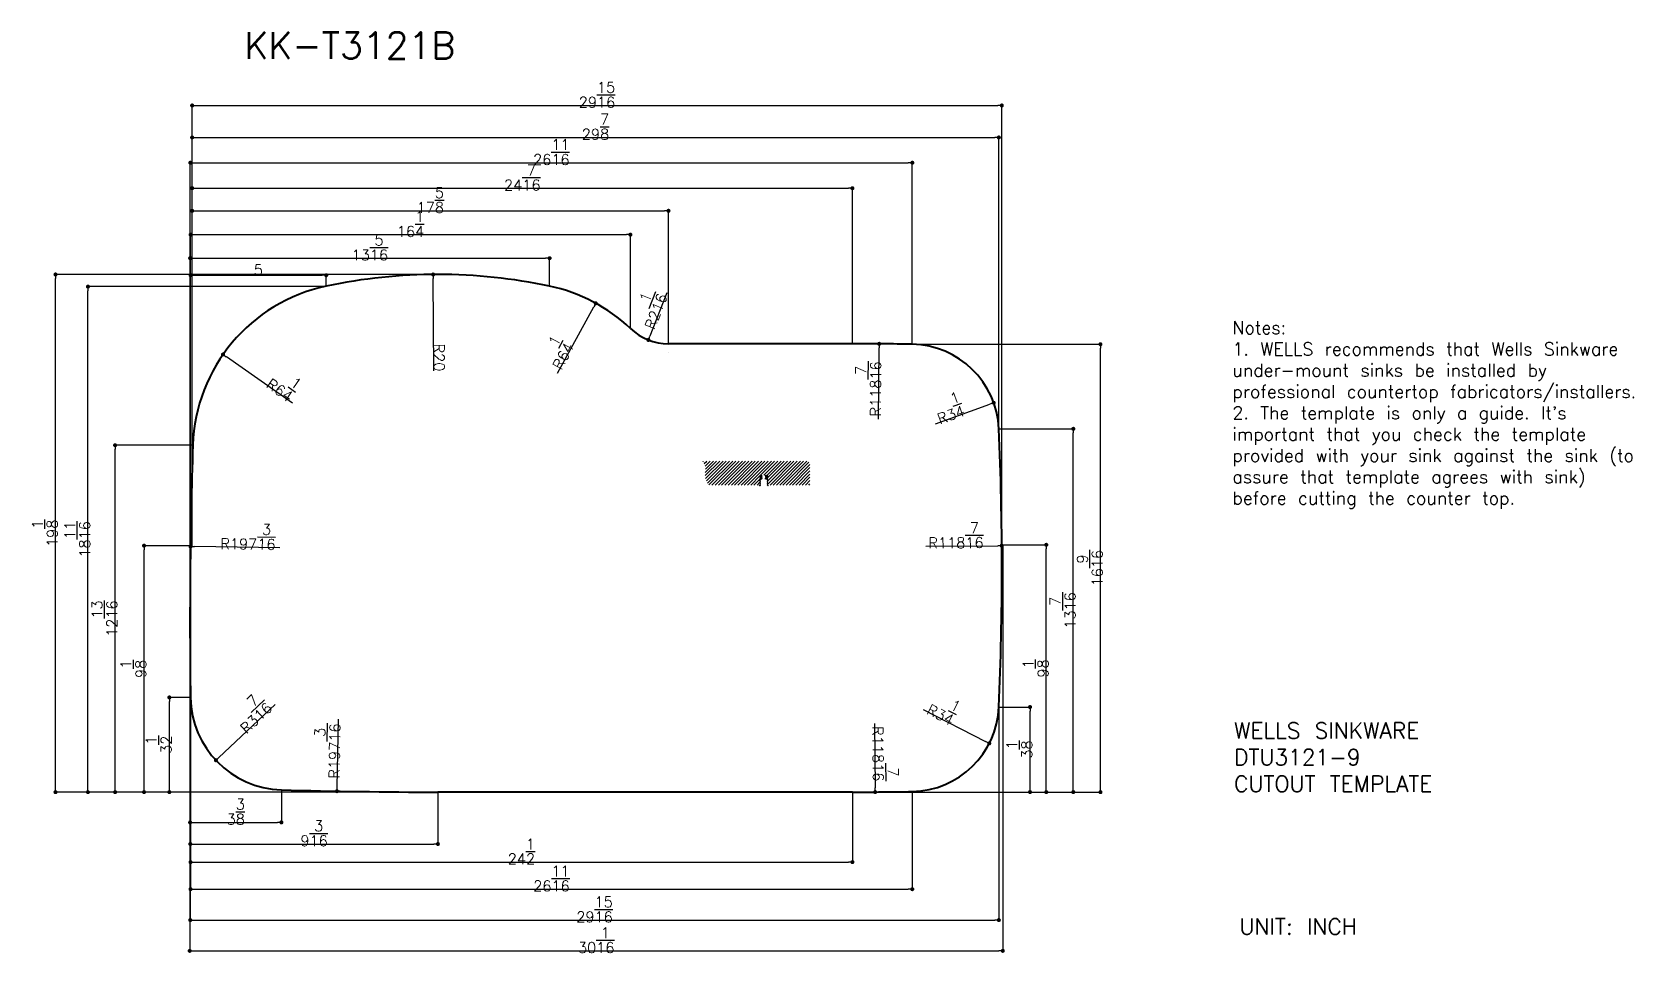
# Model space of a CAD drawing. Header units: millimetres. Extents: x -1427 to 5826, y -2116 to 5479.
# Drawn here: x 669 to 2174, y 320 to 1184 of the extents above; entities that cross this region are included whole.
import ezdxf

# ---------------------------------------------------------------- set-up
doc = ezdxf.new("R2010")
doc.units = ezdxf.units.MM
doc.linetypes.add('DASHED2', pattern=[9.525, 6.35, -3.175])
doc.layers.add('DESHED', color=190, linetype='DASHED2')
doc.layers.add('DRAW', color=5, linetype='DASHED2')
doc.styles.get("Standard").update_dxf_attribs({"font": 'txt', "bigfont": 'gbcbig.shx'})
doc.dimstyles.new('ISO-25', dxfattribs={"dimtxt": 10, "dimasz": 3.8, "dimexe": 0, "dimexo": 0, "dimgap": 0, "dimtad": 1, "dimdec": 4, "dimlfac": 0.03937, "dimzin": 1, "dimlunit": 5, "dimtxsty": 'Standard', "dimblk": 'DOT', "dimcen": 2.5, "dimclrd": 3, "dimclre": 3, "dimclrt": 2, "dimadec": 0, "dimazin": 0, "dimtfac": 1, "dimtdec": 4, "dimtmove": 0, "dimatfit": 3, "dimfxl": 1, "dimfrac": 1, "dimarcsym": 0})

msp = doc.modelspace()

# ---------------------------------------------------------------- texts
at = {"insert": (868.63428, 1184.10365), "char_height": 25, "width": 266.2624765, "attachment_point": 1}
msp.add_mtext('KK-T3121B', dxfattribs=at)
at = {"color": 0, "insert": (1797.21852, 912.58809), "char_height": 6, "width": 420.9917951, "attachment_point": 1}
msp.add_mtext("{\\H2x;\\C4;Notes: \\P1. WELLS recommends that Wells Sinkware under-mount sinks be installed by professional countertop fabricators/installers. \\P2. The template is only a guide. It's important that you check the template provided with your sink against the sink (to assure that template agrees with sink) before cutting the counter top.}", dxfattribs=at)
at = {"color": 102, "char_height": 15, "attachment_point": 1}
for s, insert, width in [('{\\C3;WELLS SINKWARE\\PDTU3121-9\\PCUTOUT TEMPLATE}', (1798.73283, 535.80642), 366.5499471), ('{\\C3;UNIT: }INCH', (1803.75376, 351.75515), 174.7777778)]:
    msp.add_mtext(s, dxfattribs=dict(at, insert=insert, width=width))

# ---------------------------------------------------------------- blocks, each defined once
blk = doc.blocks.new('_Dot')
at = {"color": 0, "linetype": 'ByBlock', "lineweight": -2}
blk.add_line((-0.5, 0), (-1, 0), dxfattribs=at)
at = {"color": 0, "linetype": 'ByBlock', "const_width": 0.5}
blk.add_lwpolyline([(-0.25, 0, 1), (0.25, 0, 1)], format="xyb", close=True, dxfattribs=at)
blk = doc.blocks.new('*D13')
at = {"color": 3, "lineweight": -2}
blk.add_line((914.1, 835.8), (851.9, 879.2), dxfattribs=at)
at = {"layer": 'DEFPOINTS', "color": 0}
for p in [(848.7, 881.4), (978.3, 791)]:
    blk.add_point(p, dxfattribs=at)
at = {"color": 3, "lineweight": -2, "xscale": 3.799999999999999, "yscale": 3.799999999999999, "zscale": 3.799999999999999, "rotation": 145.098583706628}
blk.add_blockref('_Dot', (848.7, 881.4), dxfattribs=at)
at = {"color": 2, "insert": (906.1, 853.6), "char_height": 10, "attachment_point": 5, "rotation": 325.0986}
blk.add_mtext('R6\\S1/4;', dxfattribs=at)
blk = doc.blocks.new('*D15')
at = {"color": 3, "lineweight": -2}
blk.add_line((1046.9, 866), (1046.1, 952.7), dxfattribs=at)
at = {"layer": 'DEFPOINTS', "color": 0}
for p in [(1046.1, 956.5), (1050.6, 448.5)]:
    blk.add_point(p, dxfattribs=at)
at = {"color": 3, "lineweight": -2, "xscale": 3.799999999999999, "yscale": 3.799999999999999, "zscale": 3.799999999999999, "rotation": 90.51493597169232}
blk.add_blockref('_Dot', (1046.1, 956.5), dxfattribs=at)
at = {"color": 2, "insert": (1051.8, 878.6), "char_height": 10, "attachment_point": 5, "rotation": 270.5149}
blk.add_mtext('R20', dxfattribs=at)
blk = doc.blocks.new('*D16')
at = {"color": 3, "lineweight": -2}
blk.add_line((1163, 863.9), (1197.1, 926.2), dxfattribs=at)
at = {"layer": 'DEFPOINTS', "color": 0}
for p in [(1198.9, 929.5), (1123, 791)]:
    blk.add_point(p, dxfattribs=at)
at = {"color": 3, "lineweight": -2, "xscale": 3.799999999999999, "yscale": 3.799999999999999, "zscale": 3.799999999999999, "rotation": 61.25863799452788}
blk.add_blockref('_Dot', (1198.9, 929.5), dxfattribs=at)
at = {"color": 2, "insert": (1162.2, 883.3), "char_height": 10, "attachment_point": 5, "rotation": 61.2586}
blk.add_mtext('R6\\S1/4;', dxfattribs=at)
blk = doc.blocks.new('*D17')
at = {"color": 3, "lineweight": -2}
blk.add_line((1265.7, 939.4), (1249.8, 898.6), dxfattribs=at)
at = {"layer": 'DEFPOINTS', "color": 0}
for p in [(1267.3, 943.5), (1248.4, 895.1)]:
    blk.add_point(p, dxfattribs=at)
at = {"color": 3, "lineweight": -2, "xscale": 3.799999999999999, "yscale": 3.799999999999999, "zscale": 3.799999999999999, "rotation": 248.7441340223051}
blk.add_blockref('_Dot', (1248.4, 895.1), dxfattribs=at)
at = {"color": 2, "insert": (1249.1, 924.4), "char_height": 10, "attachment_point": 5, "rotation": 68.7441}
blk.add_mtext('R2\\S1/16;', dxfattribs=at)
blk = doc.blocks.new('*D19')
at = {"color": 3, "lineweight": -2}
blk.add_line((1518.1, 816.4), (1569.4, 834.8), dxfattribs=at)
at = {"layer": 'DEFPOINTS', "color": 0}
for p in [(1572.9, 836), (1494.8, 808)]:
    blk.add_point(p, dxfattribs=at)
at = {"color": 3, "lineweight": -2, "xscale": 3.799999999999999, "yscale": 3.799999999999999, "zscale": 3.799999999999999, "rotation": 19.72828709437018}
blk.add_blockref('_Dot', (1572.9, 836), dxfattribs=at)
at = {"color": 2, "insert": (1530.5, 831.4), "char_height": 10, "attachment_point": 5, "rotation": 19.7283}
blk.add_mtext('R3\\S1/4;', dxfattribs=at)
blk = doc.blocks.new('*D21')
at = {"color": 3, "lineweight": -2}
blk.add_line((1506.7, 548), (1565.3, 518), dxfattribs=at)
at = {"layer": 'DEFPOINTS', "color": 0}
for p in [(1494.8, 554), (1568.7, 516.2)]:
    blk.add_point(p, dxfattribs=at)
at = {"color": 3, "lineweight": -2, "xscale": 3.799999999999999, "yscale": 3.799999999999999, "zscale": 3.799999999999999, "rotation": 332.9043373053141}
blk.add_blockref('_Dot', (1568.7, 516.2), dxfattribs=at)
at = {"color": 2, "insert": (1526.1, 549.3), "char_height": 10, "attachment_point": 5, "rotation": 332.9043}
blk.add_mtext('R3\\S1/4;', dxfattribs=at)
blk = doc.blocks.new('*D23')
at = {"color": 3, "lineweight": -2}
blk.add_line((897.7, 552.7), (844.7, 503.1), dxfattribs=at)
at = {"layer": 'DEFPOINTS', "color": 0}
for p in [(906.2, 560.7), (842, 500.5)]:
    blk.add_point(p, dxfattribs=at)
at = {"color": 3, "lineweight": -2, "xscale": 3.799999999999999, "yscale": 3.799999999999999, "zscale": 3.799999999999999, "rotation": 223.1550336478814}
blk.add_blockref('_Dot', (842, 500.5), dxfattribs=at)
at = {"color": 2, "insert": (875.1, 545.2), "char_height": 10, "attachment_point": 5, "rotation": 43.155}
blk.add_mtext('R3\\S7/16;', dxfattribs=at)
blk = doc.blocks.new('*D25')
at = {"color": 3, "lineweight": -2}
for p, q in [((818.2, 701.5), (818.2, 955.8)), ((822, 955.8), (941.9, 955.8)), ((945.7, 945.6), (945.7, 955.8))]:
    blk.add_line(p, q, dxfattribs=at)
at = {"layer": 'DEFPOINTS', "color": 0}
for p in [(945.7, 955.8), (945.7, 945.6), (818.2, 701.5)]:
    blk.add_point(p, dxfattribs=at)
at = {"color": 3, "lineweight": -2, "xscale": 3.799999999999999, "yscale": 3.799999999999999, "zscale": 3.799999999999999, "rotation": 180}
blk.add_blockref('_Dot', (818.2, 955.8), dxfattribs=at)
at = {"color": 3, "lineweight": -2, "xscale": 3.799999999999999, "yscale": 3.799999999999999, "zscale": 3.799999999999999}
blk.add_blockref('_Dot', (945.7, 955.8), dxfattribs=at)
at = {"color": 2, "insert": (881.9, 960.8), "char_height": 10, "attachment_point": 5}
blk.add_mtext('5', dxfattribs=at)
blk = doc.blocks.new('*D26')
at = {"color": 3, "lineweight": -2}
for p, q in [((817.8, 701.2), (817.8, 971.8)), ((821.6, 971.8), (1151.8, 971.8)), ((1155.6, 945.6), (1155.6, 971.8))]:
    blk.add_line(p, q, dxfattribs=at)
at = {"layer": 'DEFPOINTS', "color": 0}
for p in [(1155.6, 971.8), (1155.6, 945.6), (817.8, 701.2)]:
    blk.add_point(p, dxfattribs=at)
at = {"color": 3, "lineweight": -2, "xscale": 3.799999999999999, "yscale": 3.799999999999999, "zscale": 3.799999999999999, "rotation": 180}
blk.add_blockref('_Dot', (817.8, 971.8), dxfattribs=at)
at = {"color": 3, "lineweight": -2, "xscale": 3.799999999999999, "yscale": 3.799999999999999, "zscale": 3.799999999999999}
blk.add_blockref('_Dot', (1155.6, 971.8), dxfattribs=at)
at = {"color": 2, "insert": (986.7, 981.8), "char_height": 10, "attachment_point": 5}
blk.add_mtext('13\\S5/16;', dxfattribs=at)
blk = doc.blocks.new('*D27')
at = {"color": 3, "lineweight": -2}
for p, q in [((818.2, 701.5), (818.2, 993.9)), ((822, 993.9), (1227.7, 993.9)), ((1231.5, 905.8), (1231.5, 993.9))]:
    blk.add_line(p, q, dxfattribs=at)
at = {"layer": 'DEFPOINTS', "color": 0}
for p in [(1231.5, 993.9), (1231.5, 905.8), (818.2, 701.5)]:
    blk.add_point(p, dxfattribs=at)
at = {"color": 3, "lineweight": -2, "xscale": 3.799999999999999, "yscale": 3.799999999999999, "zscale": 3.799999999999999, "rotation": 180}
blk.add_blockref('_Dot', (818.2, 993.9), dxfattribs=at)
at = {"color": 3, "lineweight": -2, "xscale": 3.799999999999999, "yscale": 3.799999999999999, "zscale": 3.799999999999999}
blk.add_blockref('_Dot', (1231.5, 993.9), dxfattribs=at)
at = {"color": 2, "insert": (1024.9, 1003.9), "char_height": 10, "attachment_point": 5}
blk.add_mtext('16\\S1/4;', dxfattribs=at)
blk = doc.blocks.new('*D28')
at = {"color": 3, "lineweight": -2}
for p, q in [((819.7, 701.1), (819.7, 1016.3)), ((823.5, 1016.3), (1263.5, 1016.3)), ((1267.3, 891.5), (1267.3, 1016.3))]:
    blk.add_line(p, q, dxfattribs=at)
at = {"layer": 'DEFPOINTS', "color": 0}
for p in [(1267.3, 1016.3), (1267.3, 891.5), (819.7, 701.1)]:
    blk.add_point(p, dxfattribs=at)
at = {"color": 3, "lineweight": -2, "xscale": 3.799999999999999, "yscale": 3.799999999999999, "zscale": 3.799999999999999, "rotation": 180}
blk.add_blockref('_Dot', (819.7, 1016.3), dxfattribs=at)
at = {"color": 3, "lineweight": -2, "xscale": 3.799999999999999, "yscale": 3.799999999999999, "zscale": 3.799999999999999}
blk.add_blockref('_Dot', (1267.3, 1016.3), dxfattribs=at)
at = {"color": 2, "insert": (1043.5, 1026.3), "char_height": 10, "attachment_point": 5}
blk.add_mtext('17\\S5/8;', dxfattribs=at)
blk = doc.blocks.new('*D29')
at = {"color": 3, "lineweight": -2}
for p, q in [((819.7, 701.1), (819.7, 1037.5)), ((823.5, 1037.5), (1436.3, 1037.5)), ((1440.1, 891.5), (1440.1, 1037.5))]:
    blk.add_line(p, q, dxfattribs=at)
at = {"layer": 'DEFPOINTS', "color": 0}
for p in [(1440.1, 1037.5), (1440.1, 891.5), (819.7, 701.1)]:
    blk.add_point(p, dxfattribs=at)
at = {"color": 3, "lineweight": -2, "xscale": 3.799999999999999, "yscale": 3.799999999999999, "zscale": 3.799999999999999, "rotation": 180}
blk.add_blockref('_Dot', (819.7, 1037.5), dxfattribs=at)
at = {"color": 3, "lineweight": -2, "xscale": 3.799999999999999, "yscale": 3.799999999999999, "zscale": 3.799999999999999}
blk.add_blockref('_Dot', (1440.1, 1037.5), dxfattribs=at)
at = {"color": 2, "insert": (1129.9, 1047.5), "char_height": 10, "attachment_point": 5}
blk.add_mtext('24\\S7/16;', dxfattribs=at)
blk = doc.blocks.new('*D30')
at = {"color": 3, "lineweight": -2}
for p, q in [((818, 701.5), (818, 1061.4)), ((821.8, 1061.4), (1492.6, 1061.4)), ((1496.4, 891), (1496.4, 1061.4))]:
    blk.add_line(p, q, dxfattribs=at)
at = {"layer": 'DEFPOINTS', "color": 0}
for p in [(1496.4, 1061.4), (1496.4, 891), (818, 701.5)]:
    blk.add_point(p, dxfattribs=at)
at = {"color": 3, "lineweight": -2, "xscale": 3.799999999999999, "yscale": 3.799999999999999, "zscale": 3.799999999999999, "rotation": 180}
blk.add_blockref('_Dot', (818, 1061.4), dxfattribs=at)
at = {"color": 3, "lineweight": -2, "xscale": 3.799999999999999, "yscale": 3.799999999999999, "zscale": 3.799999999999999}
blk.add_blockref('_Dot', (1496.4, 1061.4), dxfattribs=at)
at = {"color": 2, "insert": (1157.2, 1071.4), "char_height": 10, "attachment_point": 5}
blk.add_mtext('26\\S11/16;', dxfattribs=at)
blk = doc.blocks.new('*D31')
at = {"color": 3, "lineweight": -2}
for p, q in [((819.7, 701.5), (819.7, 1085.2)), ((823.5, 1085.2), (1573.9, 1085.2)), ((1577.7, 811.6), (1577.7, 1085.2))]:
    blk.add_line(p, q, dxfattribs=at)
at = {"layer": 'DEFPOINTS', "color": 0}
for p in [(1577.7, 1085.2), (1577.7, 811.6), (819.7, 701.5)]:
    blk.add_point(p, dxfattribs=at)
at = {"color": 3, "lineweight": -2, "xscale": 3.799999999999999, "yscale": 3.799999999999999, "zscale": 3.799999999999999, "rotation": 180}
blk.add_blockref('_Dot', (819.7, 1085.2), dxfattribs=at)
at = {"color": 3, "lineweight": -2, "xscale": 3.799999999999999, "yscale": 3.799999999999999, "zscale": 3.799999999999999}
blk.add_blockref('_Dot', (1577.7, 1085.2), dxfattribs=at)
at = {"color": 2, "insert": (1198.7, 1095.2), "char_height": 10, "attachment_point": 5}
blk.add_mtext('29\\S7/8;', dxfattribs=at)
blk = doc.blocks.new('*D32')
at = {"color": 3, "lineweight": -2}
for p, q in [((819.7, 701.5), (819.7, 1115.2)), ((823.5, 1115.2), (1576.7, 1115.2)), ((1580.5, 702.3), (1580.5, 1115.2))]:
    blk.add_line(p, q, dxfattribs=at)
at = {"layer": 'DEFPOINTS', "color": 0}
for p in [(1580.5, 1115.2), (819.7, 701.5), (1580.5, 702.3)]:
    blk.add_point(p, dxfattribs=at)
at = {"color": 3, "lineweight": -2, "xscale": 3.799999999999999, "yscale": 3.799999999999999, "zscale": 3.799999999999999, "rotation": 180}
blk.add_blockref('_Dot', (819.7, 1115.2), dxfattribs=at)
at = {"color": 3, "lineweight": -2, "xscale": 3.799999999999999, "yscale": 3.799999999999999, "zscale": 3.799999999999999}
blk.add_blockref('_Dot', (1580.5, 1115.2), dxfattribs=at)
at = {"color": 2, "insert": (1200.1, 1125.2), "char_height": 10, "attachment_point": 5}
blk.add_mtext('29\\S15/16;', dxfattribs=at)
blk = doc.blocks.new('*D33')
at = {"color": 3, "lineweight": -2}
for p, q in [((818.2, 559.4), (798.3, 559.4)), ((798.3, 474.3), (798.3, 555.6)), ((1050.6, 470.5), (798.3, 470.5))]:
    blk.add_line(p, q, dxfattribs=at)
at = {"layer": 'DEFPOINTS', "color": 0}
for p in [(798.3, 559.4), (818.2, 559.4), (1050.6, 470.5)]:
    blk.add_point(p, dxfattribs=at)
at = {"color": 3, "lineweight": -2, "xscale": 3.799999999999999, "yscale": 3.799999999999999, "zscale": 3.799999999999999}
for p, rotation in [((798.3, 559.4), 90), ((798.3, 470.5), 270)]:
    blk.add_blockref('_Dot', p, dxfattribs=dict(at, rotation=rotation))
at = {"color": 2, "insert": (788.3, 515), "char_height": 10, "attachment_point": 5, "rotation": 90}
blk.add_mtext('3\\S1/2;', dxfattribs=at)
blk = doc.blocks.new('*D34')
at = {"color": 3, "lineweight": -2}
for p, q in [((817.8, 701.9), (774.5, 701.9)), ((774.5, 474.3), (774.5, 698.1)), ((1050.6, 470.5), (774.5, 470.5))]:
    blk.add_line(p, q, dxfattribs=at)
at = {"layer": 'DEFPOINTS', "color": 0}
for p in [(774.5, 701.9), (817.8, 701.9), (1050.6, 470.5)]:
    blk.add_point(p, dxfattribs=at)
at = {"color": 3, "lineweight": -2, "xscale": 3.799999999999999, "yscale": 3.799999999999999, "zscale": 3.799999999999999}
for p, rotation in [((774.5, 701.9), 90), ((774.5, 470.5), 270)]:
    blk.add_blockref('_Dot', p, dxfattribs=dict(at, rotation=rotation))
at = {"color": 2, "insert": (764.5, 586.2), "char_height": 10, "attachment_point": 5, "rotation": 90}
blk.add_mtext('9\\S1/8;', dxfattribs=at)
blk = doc.blocks.new('*D35')
at = {"color": 3, "lineweight": -2}
for p, q in [((820.4, 796.2), (747.3, 796.2)), ((747.3, 474.3), (747.3, 792.4)), ((1050.6, 470.5), (747.3, 470.5))]:
    blk.add_line(p, q, dxfattribs=at)
at = {"layer": 'DEFPOINTS', "color": 0}
for p in [(747.3, 796.2), (820.4, 796.2), (1050.6, 470.5)]:
    blk.add_point(p, dxfattribs=at)
at = {"color": 3, "lineweight": -2, "xscale": 3.799999999999999, "yscale": 3.799999999999999, "zscale": 3.799999999999999}
for p, rotation in [((747.3, 796.2), 90), ((747.3, 470.5), 270)]:
    blk.add_blockref('_Dot', p, dxfattribs=dict(at, rotation=rotation))
at = {"color": 2, "insert": (737.3, 633.4), "char_height": 10, "attachment_point": 5, "rotation": 90}
blk.add_mtext('12\\S13/16;', dxfattribs=at)
blk = doc.blocks.new('*D36')
at = {"color": 3, "lineweight": -2}
for p, q in [((943.5, 945.1), (721.8, 945.1)), ((721.8, 474.3), (721.8, 941.3)), ((1050.6, 470.5), (721.8, 470.5))]:
    blk.add_line(p, q, dxfattribs=at)
at = {"layer": 'DEFPOINTS', "color": 0}
for p in [(721.8, 945.1), (943.5, 945.1), (1050.6, 470.5)]:
    blk.add_point(p, dxfattribs=at)
at = {"color": 3, "lineweight": -2, "xscale": 3.799999999999999, "yscale": 3.799999999999999, "zscale": 3.799999999999999}
for p, rotation in [((721.8, 945.1), 90), ((721.8, 470.5), 270)]:
    blk.add_blockref('_Dot', p, dxfattribs=dict(at, rotation=rotation))
at = {"color": 2, "insert": (711.8, 707.8), "char_height": 10, "attachment_point": 5, "rotation": 90}
blk.add_mtext('18\\S11/16;', dxfattribs=at)
blk = doc.blocks.new('*D37')
at = {"color": 3, "lineweight": -2}
for p, q in [((1045.2, 956.5), (691.3, 956.5)), ((691.3, 474.3), (691.3, 952.7)), ((1050.6, 470.5), (691.3, 470.5))]:
    blk.add_line(p, q, dxfattribs=at)
at = {"layer": 'DEFPOINTS', "color": 0}
for p in [(691.3, 956.5), (1045.2, 956.5), (1050.6, 470.5)]:
    blk.add_point(p, dxfattribs=at)
at = {"color": 3, "lineweight": -2, "xscale": 3.799999999999999, "yscale": 3.799999999999999, "zscale": 3.799999999999999}
for p, rotation in [((691.3, 956.5), 90), ((691.3, 470.5), 270)]:
    blk.add_blockref('_Dot', p, dxfattribs=dict(at, rotation=rotation))
at = {"color": 2, "insert": (681.3, 713.5), "char_height": 10, "attachment_point": 5, "rotation": 90}
blk.add_mtext('19\\S1/8;', dxfattribs=at)
blk = doc.blocks.new('*D38')
at = {"color": 3, "lineweight": -2}
for p, q in [((817.8, 701.9), (817.8, 442.1)), ((903.6, 472.7), (903.6, 442.1)), ((821.6, 442.1), (899.8, 442.1))]:
    blk.add_line(p, q, dxfattribs=at)
at = {"layer": 'DEFPOINTS', "color": 0}
for p in [(817.8, 701.9), (903.6, 472.7), (903.6, 442.1)]:
    blk.add_point(p, dxfattribs=at)
at = {"color": 3, "lineweight": -2, "xscale": 3.799999999999999, "yscale": 3.799999999999999, "zscale": 3.799999999999999, "rotation": 180}
blk.add_blockref('_Dot', (817.8, 442.1), dxfattribs=at)
at = {"color": 3, "lineweight": -2, "xscale": 3.799999999999999, "yscale": 3.799999999999999, "zscale": 3.799999999999999}
blk.add_blockref('_Dot', (903.6, 442.1), dxfattribs=at)
at = {"color": 2, "insert": (860.7, 452.1), "char_height": 10, "attachment_point": 5}
blk.add_mtext('3\\S3/8;', dxfattribs=at)
blk = doc.blocks.new('*D39')
at = {"color": 3, "lineweight": -2}
for p, q in [((817.9, 702), (817.9, 421.8)), ((1050.6, 470.5), (1050.6, 421.8)), ((821.7, 421.8), (1046.8, 421.8))]:
    blk.add_line(p, q, dxfattribs=at)
at = {"layer": 'DEFPOINTS', "color": 0}
for p in [(817.9, 702), (1050.6, 470.5), (1050.6, 421.8)]:
    blk.add_point(p, dxfattribs=at)
at = {"color": 3, "lineweight": -2, "xscale": 3.799999999999999, "yscale": 3.799999999999999, "zscale": 3.799999999999999, "rotation": 180}
blk.add_blockref('_Dot', (817.9, 421.8), dxfattribs=at)
at = {"color": 3, "lineweight": -2, "xscale": 3.799999999999999, "yscale": 3.799999999999999, "zscale": 3.799999999999999}
blk.add_blockref('_Dot', (1050.6, 421.8), dxfattribs=at)
at = {"color": 2, "insert": (934.3, 431.8), "char_height": 10, "attachment_point": 5}
blk.add_mtext('9\\S3/16;', dxfattribs=at)
blk = doc.blocks.new('*D40')
at = {"color": 3, "lineweight": -2}
for p, q in [((818.2, 702), (818.2, 404.8)), ((1440.1, 470.5), (1440.1, 404.8)), ((822, 404.8), (1436.3, 404.8))]:
    blk.add_line(p, q, dxfattribs=at)
at = {"layer": 'DEFPOINTS', "color": 0}
for p in [(818.2, 702), (1440.1, 470.5), (1440.1, 404.8)]:
    blk.add_point(p, dxfattribs=at)
at = {"color": 3, "lineweight": -2, "xscale": 3.799999999999999, "yscale": 3.799999999999999, "zscale": 3.799999999999999, "rotation": 180}
blk.add_blockref('_Dot', (818.2, 404.8), dxfattribs=at)
at = {"color": 3, "lineweight": -2, "xscale": 3.799999999999999, "yscale": 3.799999999999999, "zscale": 3.799999999999999}
blk.add_blockref('_Dot', (1440.1, 404.8), dxfattribs=at)
at = {"color": 2, "insert": (1129.1, 414.8), "char_height": 10, "attachment_point": 5}
blk.add_mtext('24\\S1/2;', dxfattribs=at)
blk = doc.blocks.new('*D41')
at = {"color": 3, "lineweight": -2}
for p, q in [((818.2, 700.3), (818.2, 379.4)), ((1496.4, 471.1), (1496.4, 379.4)), ((822, 379.4), (1492.6, 379.4))]:
    blk.add_line(p, q, dxfattribs=at)
at = {"layer": 'DEFPOINTS', "color": 0}
for p in [(818.2, 700.3), (1496.4, 471.1), (1496.4, 379.4)]:
    blk.add_point(p, dxfattribs=at)
at = {"color": 3, "lineweight": -2, "xscale": 3.799999999999999, "yscale": 3.799999999999999, "zscale": 3.799999999999999, "rotation": 180}
blk.add_blockref('_Dot', (818.2, 379.4), dxfattribs=at)
at = {"color": 3, "lineweight": -2, "xscale": 3.799999999999999, "yscale": 3.799999999999999, "zscale": 3.799999999999999}
blk.add_blockref('_Dot', (1496.4, 379.4), dxfattribs=at)
at = {"color": 2, "insert": (1157.3, 389.4), "char_height": 10, "attachment_point": 5}
blk.add_mtext('26\\S11/16;', dxfattribs=at)
blk = doc.blocks.new('*D43')
at = {"color": 3, "lineweight": -2}
for p, q in [((817.9, 702), (817.9, 350.4)), ((1577.7, 550.4), (1577.7, 350.4)), ((821.7, 350.4), (1573.9, 350.4))]:
    blk.add_line(p, q, dxfattribs=at)
at = {"layer": 'DEFPOINTS', "color": 0}
for p in [(817.9, 702), (1577.7, 550.4), (1577.7, 350.4)]:
    blk.add_point(p, dxfattribs=at)
at = {"color": 3, "lineweight": -2, "xscale": 3.799999999999999, "yscale": 3.799999999999999, "zscale": 3.799999999999999, "rotation": 180}
blk.add_blockref('_Dot', (817.9, 350.4), dxfattribs=at)
at = {"color": 3, "lineweight": -2, "xscale": 3.799999999999999, "yscale": 3.799999999999999, "zscale": 3.799999999999999}
blk.add_blockref('_Dot', (1577.7, 350.4), dxfattribs=at)
at = {"color": 2, "insert": (1197.8, 360.4), "char_height": 10, "attachment_point": 5}
blk.add_mtext('29\\S15/16;', dxfattribs=at)
blk = doc.blocks.new('*D44')
at = {"color": 3, "lineweight": -2}
for p, q in [((817.4, 701.5), (817.4, 321.5)), ((1581.4, 701.9), (1581.4, 321.5)), ((821.2, 321.5), (1577.6, 321.5))]:
    blk.add_line(p, q, dxfattribs=at)
at = {"layer": 'DEFPOINTS', "color": 0}
for p in [(817.4, 701.5), (1581.4, 701.9), (1581.4, 321.5)]:
    blk.add_point(p, dxfattribs=at)
at = {"color": 3, "lineweight": -2, "xscale": 3.799999999999999, "yscale": 3.799999999999999, "zscale": 3.799999999999999, "rotation": 180}
blk.add_blockref('_Dot', (817.4, 321.5), dxfattribs=at)
at = {"color": 3, "lineweight": -2, "xscale": 3.799999999999999, "yscale": 3.799999999999999, "zscale": 3.799999999999999}
blk.add_blockref('_Dot', (1581.4, 321.5), dxfattribs=at)
at = {"color": 2, "insert": (1199.4, 331.5), "char_height": 10, "attachment_point": 5}
blk.add_mtext('30\\S1/16;', dxfattribs=at)
blk = doc.blocks.new('*D45')
at = {"color": 3, "lineweight": -2}
for p, q in [((1577.7, 550.4), (1607, 550.4)), ((1607, 474.3), (1607, 546.6)), ((1440.1, 470.5), (1607, 470.5))]:
    blk.add_line(p, q, dxfattribs=at)
at = {"layer": 'DEFPOINTS', "color": 0}
for p in [(1577.7, 550.4), (1607, 550.4), (1440.1, 470.5)]:
    blk.add_point(p, dxfattribs=at)
at = {"color": 3, "lineweight": -2, "xscale": 3.799999999999999, "yscale": 3.799999999999999, "zscale": 3.799999999999999}
for p, rotation in [((1607, 550.4), 90), ((1607, 470.5), 270)]:
    blk.add_blockref('_Dot', p, dxfattribs=dict(at, rotation=rotation))
at = {"color": 2, "insert": (1597, 510.5), "char_height": 10, "attachment_point": 5, "rotation": 90}
blk.add_mtext('3\\S1/8;', dxfattribs=at)
blk = doc.blocks.new('*D46')
at = {"color": 3, "lineweight": -2}
for p, q in [((1581, 702.7), (1622.3, 702.7)), ((1622.3, 474.3), (1622.3, 698.9)), ((1440.1, 470.5), (1622.3, 470.5))]:
    blk.add_line(p, q, dxfattribs=at)
at = {"layer": 'DEFPOINTS', "color": 0}
for p in [(1581, 702.7), (1622.3, 702.7), (1440.1, 470.5)]:
    blk.add_point(p, dxfattribs=at)
at = {"color": 3, "lineweight": -2, "xscale": 3.799999999999999, "yscale": 3.799999999999999, "zscale": 3.799999999999999}
for p, rotation in [((1622.3, 702.7), 90), ((1622.3, 470.5), 270)]:
    blk.add_blockref('_Dot', p, dxfattribs=dict(at, rotation=rotation))
at = {"color": 2, "insert": (1612.3, 586.6), "char_height": 10, "attachment_point": 5, "rotation": 90}
blk.add_mtext('9\\S1/8;', dxfattribs=at)
blk = doc.blocks.new('*D47')
at = {"color": 3, "lineweight": -2}
for p, q in [((1577.7, 811.6), (1647.7, 811.6)), ((1647.7, 474.3), (1647.7, 807.8)), ((1440.1, 470.5), (1647.7, 470.5))]:
    blk.add_line(p, q, dxfattribs=at)
at = {"layer": 'DEFPOINTS', "color": 0}
for p in [(1577.7, 811.6), (1647.7, 811.6), (1440.1, 470.5)]:
    blk.add_point(p, dxfattribs=at)
at = {"color": 3, "lineweight": -2, "xscale": 3.799999999999999, "yscale": 3.799999999999999, "zscale": 3.799999999999999}
for p, rotation in [((1647.7, 811.6), 90), ((1647.7, 470.5), 270)]:
    blk.add_blockref('_Dot', p, dxfattribs=dict(at, rotation=rotation))
at = {"color": 2, "insert": (1637.7, 641.1), "char_height": 10, "attachment_point": 5, "rotation": 90}
blk.add_mtext('13\\S7/16;', dxfattribs=at)
blk = doc.blocks.new('*D48')
at = {"color": 3, "lineweight": -2}
for p, q in [((1496.4, 891), (1673.2, 891)), ((1673.2, 474.3), (1673.2, 887.2)), ((1440.1, 470.5), (1673.2, 470.5))]:
    blk.add_line(p, q, dxfattribs=at)
at = {"layer": 'DEFPOINTS', "color": 0}
for p in [(1496.4, 891), (1673.2, 891), (1440.1, 470.5)]:
    blk.add_point(p, dxfattribs=at)
at = {"color": 3, "lineweight": -2, "xscale": 3.799999999999999, "yscale": 3.799999999999999, "zscale": 3.799999999999999}
for p, rotation in [((1673.2, 891), 90), ((1673.2, 470.5), 270)]:
    blk.add_blockref('_Dot', p, dxfattribs=dict(at, rotation=rotation))
at = {"color": 2, "insert": (1663.2, 680.8), "char_height": 10, "attachment_point": 5, "rotation": 90}
blk.add_mtext('16\\S9/16;', dxfattribs=at)
blk = doc.blocks.new('*D14')
at = {"color": 3, "lineweight": -2}
blk.add_line((902.1, 700), (822, 701.1), dxfattribs=at)
at = {"layer": 'DEFPOINTS', "color": 0}
for p in [(818.2, 701.1), (5825.7, 630.5)]:
    blk.add_point(p, dxfattribs=at)
at = {"color": 3, "lineweight": -2, "xscale": 3.799999999999999, "yscale": 3.799999999999999, "zscale": 3.799999999999999, "rotation": 179.1923240685918}
blk.add_blockref('_Dot', (818.2, 701.1), dxfattribs=at)
at = {"color": 2, "insert": (872.2, 710.4), "char_height": 10, "attachment_point": 5, "rotation": 359.1923}
blk.add_mtext('R197\\S3/16;', dxfattribs=at)
blk = doc.blocks.new('*D18')
at = {"color": 3, "lineweight": -2}
blk.add_line((1464.7, 820.7), (1465.3, 887.6), dxfattribs=at)
at = {"layer": 'DEFPOINTS', "color": 0}
for p in [(1465.3, 891.4), (1440.1, -2116.5)]:
    blk.add_point(p, dxfattribs=at)
at = {"color": 3, "lineweight": -2, "xscale": 3.799999999999999, "yscale": 3.799999999999999, "zscale": 3.799999999999999, "rotation": 89.5202807121312}
blk.add_blockref('_Dot', (1465.3, 891.4), dxfattribs=at)
at = {"color": 2, "insert": (1454.9, 849.1), "char_height": 10, "attachment_point": 5, "rotation": 89.5203}
blk.add_mtext('R118\\S7/16;', dxfattribs=at)
blk = doc.blocks.new('*D20')
at = {"color": 3, "lineweight": -2}
blk.add_line((1509.2, 701.4), (1576.7, 701.9), dxfattribs=at)
at = {"layer": 'DEFPOINTS', "color": 0}
for p in [(1580.5, 701.9), (-1427.4, 681)]:
    blk.add_point(p, dxfattribs=at)
at = {"color": 3, "lineweight": -2, "xscale": 3.799999999999999, "yscale": 3.799999999999999, "zscale": 3.799999999999999, "rotation": 0.3975112834038398}
blk.add_blockref('_Dot', (1580.5, 701.9), dxfattribs=at)
at = {"color": 2, "insert": (1537.4, 711.6), "char_height": 10, "attachment_point": 5, "rotation": 0.3975}
blk.add_mtext('R118\\S7/16;', dxfattribs=at)
blk = doc.blocks.new('*D22')
at = {"color": 3, "lineweight": -2}
blk.add_line((1461, 534.9), (1461.5, 474.4), dxfattribs=at)
at = {"layer": 'DEFPOINTS', "color": 0}
for p in [(1440.1, 3478.5), (1461.5, 470.6)]:
    blk.add_point(p, dxfattribs=at)
at = {"color": 3, "lineweight": -2, "xscale": 3.799999999999999, "yscale": 3.799999999999999, "zscale": 3.799999999999999, "rotation": 270.4070407526974}
blk.add_blockref('_Dot', (1461.5, 470.6), dxfattribs=at)
at = {"color": 2, "insert": (1471.2, 506.6), "char_height": 10, "attachment_point": 5, "rotation": 270.407}
blk.add_mtext('R118\\S7/16;', dxfattribs=at)
blk = doc.blocks.new('*D24')
at = {"color": 3, "lineweight": -2}
blk.add_line((957, 539), (955.8, 475.2), dxfattribs=at)
at = {"layer": 'DEFPOINTS', "color": 0}
for p in [(1050.6, 5478.5), (955.8, 471.4)]:
    blk.add_point(p, dxfattribs=at)
at = {"color": 3, "lineweight": -2, "xscale": 3.799999999999999, "yscale": 3.799999999999999, "zscale": 3.799999999999999, "rotation": 268.9146702539007}
blk.add_blockref('_Dot', (955.8, 471.4), dxfattribs=at)
at = {"color": 2, "insert": (946.5, 509.2), "char_height": 10, "attachment_point": 5, "rotation": 88.9147}
blk.add_mtext('R197\\S3/16;', dxfattribs=at)

# ---------------------------------------------------------------- dimensions: what is measured, and where the dimension line sits
for center, mpoint, picture, middle in [((1050.61956, 5478.53405), (955.76081, 471.43251), '*D24', (956.473, 509.02577)), ((1440.11956, 3478.53405), (1461.48882, 470.61037), '*D22', (1461.23354, 506.5428)), ((1050.61956, 448.53405), (1046.05406, 956.51354), '*D15', (1046.75492, 878.5324)), ((1267.27706, 943.53382), (1248.42532, 895.07134), '*D17', (1258.43125, 920.79374)), ((1122.96508, 790.97547), (1198.94042, 929.50976), '*D16', (1170.98328, 878.5324)), ((1440.11956, -2116.46595), (1465.30429, 891.42821), '*D18', (1464.94941, 849.04447)), ((978.32387, 790.986), (848.74211, 881.38825), '*D13', (900.38685, 845.35848)), ((1494.81216, 808.02227), (1572.9404, 836.03975), '*D19', (1533.8285, 822.01387)), ((-1427.42995, 681.03405), (1580.49765, 701.90303), '*D20', (1537.51845, 701.60484)), ((5825.66934, 630.543), (818.16691, 701.13646), '*D14', (872.09722, 700.37618)), ((906.16574, 560.65513), (841.96924, 500.46535), '*D23', (881.92389, 537.92629)), ((1494.81216, 554.04584), (1568.70269, 516.2412), '*D21', (1521.51546, 540.38362))]:
    dim = msp.add_radius_dim(center=center, mpoint=mpoint, dimstyle='ISO-25')
    dim.commit()
    dim.dimension.update_dxf_attribs({"geometry": picture, "text_midpoint": middle, "dimtype": 164})
for base, p1, p2, picture, middle in [((1580.49503, 1115.19888), (819.66676, 701.51142), (1580.49503, 702.27802), '*D32', (1200.08089, 1115.19888)), ((1577.73391, 1085.19888), (819.66676, 701.51142), (1577.73391, 811.62569), '*D31', (1198.70033, 1085.19888)), ((1496.36412, 1061.44481), (817.98382, 701.46373), (1496.36412, 891.00776), '*D30', (1157.17397, 1061.44481))]:
    dim = msp.add_linear_dim(base=base, p1=p1, p2=p2, dimstyle='ISO-25')
    dim.commit()
    dim.dimension.update_dxf_attribs({"geometry": picture, "text_midpoint": middle, "dimtype": 160})
for base, p1, p2, picture, middle in [((1440.11957, 1037.47803), (819.66676, 701.11532), (1440.11957, 891.53364), '*D29', (1129.89317, 1047.47803)), ((1267.27701, 1016.26247), (819.66676, 701.11532), (1267.27701, 891.53382), '*D28', (1043.47189, 1026.26247)), ((1231.54267, 993.92867), (818.1722, 701.51142), (1231.54267, 905.75747), '*D27', (1024.85743, 1003.92867)), ((1155.62391, 971.81273), (817.80498, 701.2346), (1155.62391, 945.56331), '*D26', (986.71445, 981.81273)), ((945.68754, 955.8401), (818.1722, 701.51142), (945.68754, 945.57859), '*D25', (881.92987, 960.8401)), ((1581.37265, 321.53629), (817.37252, 701.5033), (1581.37265, 701.90349), '*D44', (1199.37259, 331.53629)), ((903.58201, 442.14209), (817.80498, 701.9331), (903.58201, 472.69307), '*D38', (860.6935, 452.14209)), ((1577.73391, 350.38052), (817.89252, 701.96732), (1577.73391, 550.44241), '*D43', (1197.81321, 360.38052)), ((1050.60899, 421.78146), (817.90634, 701.97176), (1050.60899, 470.53405), '*D39', (934.25766, 431.78146)), ((1440.11957, 404.81426), (818.17932, 702.01137), (1440.11957, 470.53446), '*D40', (1129.14945, 414.81426)), ((1496.36412, 379.36346), (818.17932, 700.26155), (1496.36412, 471.06035), '*D41', (1157.27172, 389.36346))]:
    dim = msp.add_linear_dim(base=base, p1=p1, p2=p2, dimstyle='ISO-25')
    dim.commit()
    dim.dimension.update_dxf_attribs({"geometry": picture, "text_midpoint": middle})
for base, p1, p2, picture, middle in [((691.25953, 956.50372), (1050.63014, 470.53405), (1045.17911, 956.50372), '*D37', (681.25953, 713.51889)), ((721.8333, 945.11124), (1050.63014, 470.53405), (943.5473, 945.11124), '*D36', (711.8333, 707.82264)), ((1673.21575, 891.00776), (1440.11973, 470.53446), (1496.36412, 891.00776), '*D48', (1663.21575, 680.77111)), ((1647.74675, 811.62569), (1440.11973, 470.53446), (1577.73391, 811.62569), '*D47', (1637.74675, 641.08008)), ((747.31145, 796.2128), (1050.60899, 470.53405), (820.41035, 796.2128), '*D35', (737.31145, 633.37343)), ((774.48813, 701.9331), (1050.60899, 470.53405), (817.80498, 701.9331), '*D34', (764.48813, 586.23358)), ((1622.2686, 702.65111), (1440.11957, 470.53446), (1580.95153, 702.65111), '*D46', (1612.2686, 586.59278)), ((798.26773, 559.4051), (1050.63013, 470.53405), (818.17462, 559.4051), '*D33', (788.26773, 514.96958)), ((1606.98172, 550.44241), (1440.11956, 470.53446), (1577.73391, 550.44241), '*D45', (1596.98172, 510.48844))]:
    dim = msp.add_linear_dim(base=base, p1=p1, p2=p2, angle=90, dimstyle='ISO-25')
    dim.commit()
    dim.dimension.update_dxf_attribs({"geometry": picture, "text_midpoint": middle})

# ---------------------------------------------------------------- hatches: boundary and pattern name
at = {"linetype": 'ByBlock'}
h = msp.add_hatch(dxfattribs=at)
h.set_pattern_fill('ANSI31', color=1, scale=0.675, style=0)
h.set_pattern_definition([(45, (921.255, 735.6214), (-1.515418, 1.515418), [])])
edge = h.paths.add_edge_path()
edge.add_spline(control_points=[(1299.1873, 781.31922), (1300.26706, 780.22036), (1302.92052, 776.1955), (1300.67953, 766.92394), (1303.54027, 761.18014), (1305.23289, 758.83742)], knot_values=[168.1890314628, 168.1890314628, 168.1890314628, 168.1890314628, 240.3970488653, 404.4385438064, 531.2097876497, 531.2097876497, 531.2097876497, 531.2097876497], degree=3, periodic=0)
edge.add_line((1305.23289, 758.83742), (1353.15376, 758.83742))
edge.add_line((1353.15376, 758.83742), (1353.15376, 768.12481))
edge.add_line((1353.15376, 768.12481), (1360.57876, 768.12481))
edge.add_line((1360.57876, 768.12481), (1360.57876, 758.83742))
edge.add_line((1360.57876, 758.83742), (1400.26581, 758.83742))
edge.add_line((1400.26581, 758.83742), (1400.26581, 777.94422))
edge.add_arc((1396.89081, 777.94422), 3.375, 0, 90)
edge.add_line((1396.89081, 781.31922), (1299.1873, 781.31922))
at = {"layer": 'DESHED', "linetype": 'ByBlock'}
h = msp.add_hatch(dxfattribs=at)
h.set_pattern_fill('ANSI31', color=256, scale=0.135, style=0)
h.set_pattern_definition([(45, (921.2549, 735.62136), (-0.30308364, 0.30308364), [])])
h.paths.add_polyline_path([(1360.57876, 768.12481), (1358.24744, 768.12481), (1358.24744, 767.44981), (1359.90376, 767.44981), (1359.90376, 758.16242), (1359.93047, 758.16242), (1361.25376, 758.16242), (1361.25376, 758.83742), (1360.57876, 758.83742)])
h.paths.add_polyline_path([(1355.47117, 768.12481), (1353.15376, 768.12481), (1353.15376, 758.83742), (1352.47876, 758.83742), (1352.47876, 758.16242), (1353.82876, 758.16242), (1353.82876, 767.44981), (1355.47117, 767.44981)])
h = msp.add_hatch(dxfattribs=at)
h.set_pattern_fill('ANSI31', color=256, scale=0.0675, angle=270, style=0)
h.set_pattern_definition([(315, (921.2549, 735.62136), (0.15154182, 0.15154182), [])])
h.paths.add_polyline_path([(1355.346, 765.9666), (1354.84126, 766.32621), (1355.32483, 766.70696), (1354.84126, 767.08772), (1355.33414, 767.44981), (1353.82876, 767.44981), (1353.82876, 764.46057), (1355.26924, 764.46057), (1355.40952, 764.54934), (1354.84126, 764.90894), (1355.38835, 765.18394), (1354.84126, 765.64931)])
h.paths.add_polyline_path([(1359.90376, 767.44981), (1358.39838, 767.44981), (1358.89126, 767.08772), (1358.4077, 766.70696), (1358.85594, 766.33678), (1358.89126, 766.32621), (1358.38652, 765.9666), (1358.89126, 765.64931), (1358.34418, 765.18394), (1358.89126, 764.90894), (1358.32301, 764.54934), (1358.46329, 764.46057), (1359.90376, 764.46057)])

# ---------------------------------------------------------------- linework, layer by layer
at = {"layer": 'DRAW', "color": 0, "linetype": 'ByBlock', "lineweight": 40}
for p, q in [((1440.11957, 891.53364), (1267.27701, 891.53382)), ((1267.277, 883.53382), (1267.277, 883.53382)), ((1267.277, 883.53382), (1267.277, 883.53382)), ((1440.11957, 470.53446), (1050.61957, 470.53405))]:
    msp.add_line(p, q, dxfattribs=at)
for centre, radius, start, end in [((1050.61956, 448.53405), 508, 78.07088012, 101.92078283), ((978.32387, 790.986), 158, 101.92078283, 178.10425078), ((1122.96508, 790.97547), 158, 46.5911337, 78.07088012), ((1267.27706, 943.53382), 52, 226.5911337, 269.99993952), ((1440.11956, -2116.46595), 3007.99959, 88.92860228, 90.00000001), ((1494.81216, 808.02227), 83, 2.4882654, 88.92860228), ((-1427.42995, 681.03405), 3008, 357.5117346, 2.4882654), ((5825.66934, 630.543), 5008, 178.10425078, 180.81390548), ((906.16574, 560.65513), 88, 180.81390548, 268.31752357), ((1494.81216, 554.04584), 83, 271.07139772, 357.5117346), ((1050.61956, 5478.53405), 5008, 268.31752357, 270.00012095), ((1440.11956, 3478.53405), 3007.99959, 269.99999999, 271.07139772)]:
    msp.add_arc(centre, radius, start, end, dxfattribs=at)

msp.set_redraw_order([(e.dxf.handle, doc.entitydb.next_handle()) for e in msp.query("TEXT MTEXT ATTDEF DIMENSION ARC_DIMENSION")])  # texts and dimensions are drawn at this point

doc.saveas('drawing.dxf')
